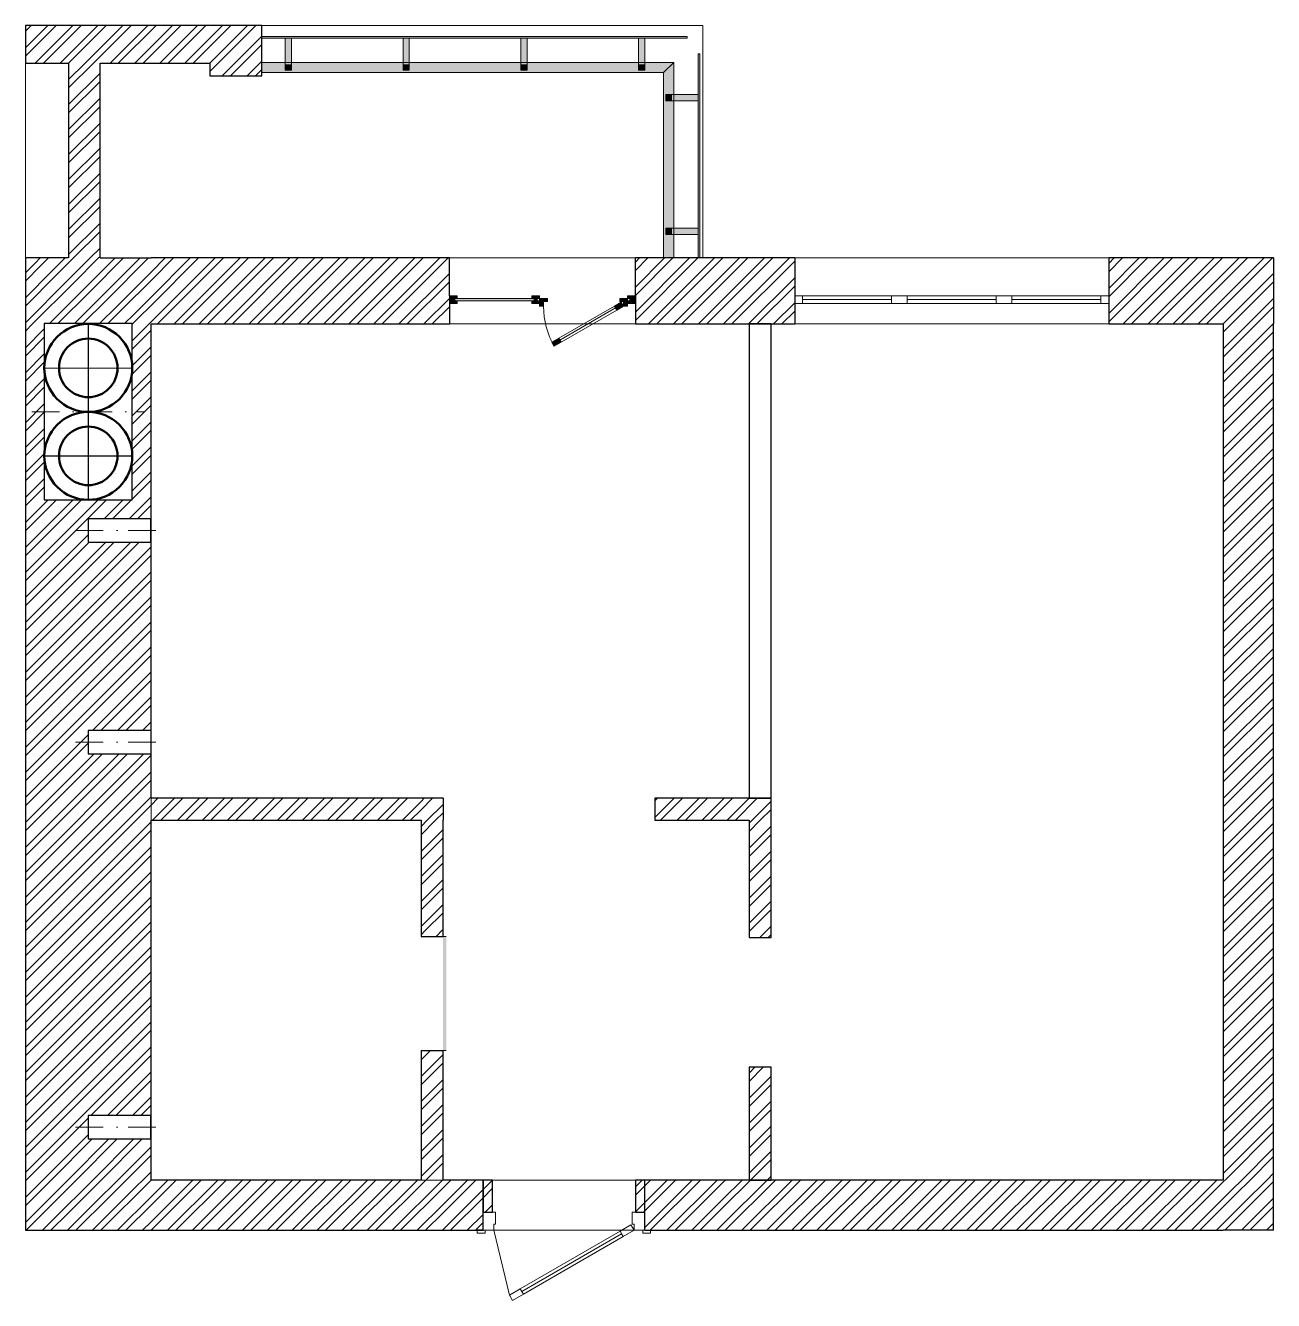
# Model space of a CAD drawing. Header units: millimetres. Extents: x -800 to 7150, y -767 to 7350.
import ezdxf

# ---------------------------------------------------------------- set-up
doc = ezdxf.new("R2010")
doc.units = ezdxf.units.MM
doc.header["$MEASUREMENT"] = 0
doc.linetypes.add('Wipeout_Contour', pattern=[1000, 0, -1000])
doc.linetypes.add('Вісь', pattern=[335.138881, 176.388884, -88.194442, 0, -70.555556])
for name, color, linetype, lineweight, true_color in [('0_Ном._пера__17', 18, 'Continuous', 25, 0x020202), ('0_Ном._пера__18', 18, 'Continuous', 50, 0x020202), ('101 Стіни_Ном._пера__1', 18, 'Continuous', 25, 0x040404), ('104 Перекриття_Ном._пера__89', 254, 'Continuous', 5, 0xe9e9e9), ('106 Огородження_Ном._пера__101', 18, 'Continuous', 13, 0x020202), ('106 Огородження_Ном._пера__102', 252, 'Continuous', 5, 0x898989), ('110 Навісні стіни_Ном._пера__180', 254, 'Continuous', 5, 0xe9e9e9), ('202 Декор_Ном._пера__37', 254, 'Continuous', 13, 0xe3e3e3), ('Двери ARCHICAD_Ном._пера__1', 18, 'Continuous', 25, 0x040404), ('Двери ARCHICAD_Ном._пера__102', 252, 'Continuous', 5, 0x898989), ('Двери ARCHICAD_Ном._пера__180', 254, 'Continuous', 5, 0xe9e9e9), ('Двери ARCHICAD_Ном._пера__37', 254, 'Continuous', 13, 0xe3e3e3), ('Демонтаж_101 Стіни_Ном._пера__1', 18, 'Continuous', 25, 0x040404), ('Демонтаж_Двери ARCHICAD_Ном._пера__102', 252, 'Continuous', 5, 0x898989), ('Окна ARCHICAD_Ном._пера__102', 252, 'Continuous', 5, 0x898989)]:
    doc.layers.add(name, color=color, linetype=linetype, lineweight=lineweight, true_color=true_color)
for name, color, linetype in [('101 Стіни', 7, 'Continuous'), ('104 Перекриття', 7, 'Continuous'), ('106 Огородження', 7, 'Continuous'), ('110 Навісні стіни', 7, 'Continuous'), ('202 Декор', 7, 'Continuous'), ('Двери ARCHICAD', 7, 'Continuous'), ('Демонтаж_101 Стіни', 7, 'Continuous')]:
    doc.layers.add(name, color=color, linetype=linetype)
for name, color, linetype, lineweight in [('101 Стіни_Ном._пера__63', 255, 'Continuous', 5), ('110 Навісні стіни_Ном._пера__121', 253, 'Continuous', 13), ('Двери ARCHICAD_Ном._пера__121', 253, 'Continuous', 13), ('Двери ARCHICAD_Ном._пера__3', 255, 'Continuous', 13)]:
    doc.layers.add(name, color=color, linetype=linetype, lineweight=lineweight)
pattern_1 = [(45, (0, 0), (-79.5495, 79.5495), []), (45, (-26.52, 26.52), (-79.5495, 79.5495), [])]

# ---------------------------------------------------------------- blocks, each defined once
blk = doc.blocks.new('Перекриття_1', base_point=(0, 2430))
at = {"layer": '104 Перекриття_Ном._пера__89', "color": 254, "linetype": 'Continuous', "lineweight": 5, "true_color": 0xe9e9e9, "flags": 128}
blk.add_lwpolyline([(0, 2430), (0, 5450), (6830, 5450), (6830, 2489.9), (6830, 0), (0, 0), (0, 2290)], close=True, dxfattribs=at)
blk = doc.blocks.new('Перекриття_2', base_point=(7150, -320))
at = {"layer": '104 Перекриття_Ном._пера__89', "color": 254, "linetype": 'Continuous', "lineweight": 5, "true_color": 0xe9e9e9, "flags": 128}
blk.add_lwpolyline([(7150, -320), (7150, 5870), (3515, 5870), (3515, 7350), (-800, 7350), (-800, -320)], close=True, dxfattribs=at)
blk = doc.blocks.new('Навісна стіна_1')
at = {"layer": '110 Навісні стіни_Ном._пера__180', "linetype": 'Continuous', "lineweight": 0, "true_color": 0x3a3a3a}
for points in [[(1935, 5612.5), (1950, 5612.5), (1950, 5630), (1900, 5630), (1900, 5580), (1950, 5580), (1950, 5597.5), (1935, 5597.5)], [(1935, 5597.5), (2440, 5597.5), (2440, 5612.5), (1935, 5612.5)], [(2460, 5612.5), (2475, 5612.5), (2475, 5630), (2425, 5630), (2425, 5612.5), (2440, 5612.5), (2440, 5597.5), (2425, 5597.5), (2425, 5580), (2475, 5580), (2475, 5597.5), (2460, 5597.5)], [(3050, 5612.5), (3050, 5597.5), (3035, 5597.5), (3035, 5580), (3085, 5580), (3085, 5630), (3035, 5630), (3035, 5612.5)]]:
    blk.add_hatch(color=250, dxfattribs=at).paths.add_polyline_path(points)
at = {"layer": 'Двери ARCHICAD_Ном._пера__180', "linetype": 'Continuous', "lineweight": 0, "true_color": 0x3a3a3a}
for points in [[(2475, 5563), (2500, 5563), (2500, 5593), (2525, 5593), (2525, 5613), (2475, 5613)], [(3035, 5613), (2985, 5613), (2985, 5593), (3010, 5593), (3010, 5563), (3035, 5563)], [(2995, 5589), (2951.7, 5564), (2966.7, 5538), (3010, 5563)], [(2596.6, 5359), (2553.3, 5334), (2568.3, 5308), (2611.6, 5333)]]:
    blk.add_hatch(color=250, dxfattribs=at).paths.add_polyline_path(points)
at = {"layer": '110 Навісні стіни_Ном._пера__121', "color": 253, "linetype": 'Continuous', "lineweight": 13}
for p, q in [((1950, 5630), (1900, 5630)), ((1900, 5630), (1900, 5580)), ((1935, 5612.5), (1935, 5597.5)), ((1950, 5612.5), (1935, 5612.5)), ((1950, 5630), (1950, 5612.5)), ((2475, 5630), (2425, 5630)), ((2425, 5630), (2425, 5612.5)), ((2440, 5612.5), (2425, 5612.5)), ((2440, 5612.5), (2440, 5597.5)), ((2460, 5612.5), (2460, 5597.5)), ((2475, 5612.5), (2460, 5612.5)), ((2475, 5630), (2475, 5612.5)), ((3035, 5630), (3035, 5612.5)), ((3085, 5630), (3035, 5630)), ((3050, 5612.5), (3035, 5612.5)), ((3050, 5612.5), (3050, 5597.5)), ((3085, 5630), (3085, 5580)), ((1950, 5580), (1900, 5580)), ((1950, 5597.5), (1935, 5597.5)), ((1950, 5597.5), (1950, 5580)), ((2425, 5597.5), (2425, 5580)), ((2440, 5597.5), (2425, 5597.5)), ((2475, 5580), (2425, 5580)), ((2475, 5597.5), (2460, 5597.5)), ((2475, 5597.5), (2475, 5580)), ((3050, 5597.5), (3035, 5597.5)), ((3035, 5597.5), (3035, 5580)), ((3085, 5580), (3035, 5580))]:
    blk.add_line(p, q, dxfattribs=at)
at = {"layer": '110 Навісні стіни_Ном._пера__121', "color": 253, "linetype": 'Continuous', "lineweight": 13, "flags": 128}
blk.add_lwpolyline([(1935, 5597.5), (1935, 5612.5), (2440, 5612.5), (2440, 5597.5)], close=True, dxfattribs=at)
at = {"layer": 'Двери ARCHICAD_Ном._пера__121', "color": 253, "linetype": 'Continuous', "lineweight": 13}
for p, q in [((2951.7, 5564), (2596.6, 5359)), ((2958.2, 5552.7), (2603.1, 5347.7)), ((2966.7, 5538), (2611.6, 5333))]:
    blk.add_line(p, q, dxfattribs=at)
at = {"layer": 'Двери ARCHICAD_Ном._пера__121', "color": 253, "linetype": 'Continuous', "lineweight": 13, "flags": 128}
for points in [[(2475, 5563), (2500, 5563), (2500, 5593), (2525, 5593), (2525, 5613), (2475, 5613)], [(3035, 5613), (2985, 5613), (2985, 5593), (3010, 5593), (3010, 5563), (3035, 5563)], [(2951.7, 5564), (2596.6, 5359), (2611.6, 5333), (2966.7, 5538)], [(2995, 5589), (2951.7, 5564), (2966.7, 5538), (3010, 5563)], [(2596.6, 5359), (2553.3, 5334), (2568.3, 5308), (2611.6, 5333)]]:
    blk.add_lwpolyline(points, close=True, dxfattribs=at)
at = {"layer": 'Двери ARCHICAD_Ном._пера__3', "color": 255, "linetype": 'Continuous', "lineweight": 13}
blk.add_arc((3010, 5563), 510, 180, 210, dxfattribs=at)
blk = doc.blocks.new('Стіна_1', base_point=(-800, -320))
at = {"layer": '101 Стіни', "linetype": 'Continuous', "lineweight": 0, "true_color": 0xffffff}
h = blk.add_hatch(dxfattribs=at)
h.set_pattern_fill('Кирпич_01', style=0, pattern_type=2)
h.set_pattern_definition(pattern_1)
h.paths.add_polyline_path([(0, -320), (1860, -320), (1860, 0), (0, 0)])
at = {"layer": '101 Стіни_Ном._пера__1', "color": 18, "linetype": 'Continuous', "lineweight": 25, "true_color": 0x040404, "flags": 128}
for points in [[(1720, 0), (0, 0)], [(0, -320), (1860, -320)]]:
    blk.add_lwpolyline(points, dxfattribs=at)
blk = doc.blocks.new('Стіна_2', base_point=(7150, -320))
at = {"layer": '101 Стіни', "linetype": 'Continuous', "lineweight": 0, "true_color": 0xffffff}
h = blk.add_hatch(dxfattribs=at)
h.set_pattern_fill('Кирпич_01', style=0, pattern_type=2)
h.set_pattern_definition(pattern_1)
h.paths.add_polyline_path([(6830, 5450), (6830, 0), (7150, 0), (7150, 5450)])
h = blk.add_hatch(dxfattribs=at)
h.set_pattern_fill('Кирпич_01', style=0, pattern_type=2)
h.set_pattern_definition(pattern_1)
h.paths.add_polyline_path([(6830, -320), (7150, -320), (6830, 0)])
h = blk.add_hatch(dxfattribs=at)
h.set_pattern_fill('Кирпич_01', style=0, pattern_type=2)
h.set_pattern_definition(pattern_1)
h.paths.add_polyline_path([(6830, 0), (7150, -320), (7150, 0)])
at = {"layer": '101 Стіни_Ном._пера__1', "color": 18, "linetype": 'Continuous', "lineweight": 25, "true_color": 0x040404, "flags": 128}
for points in [[(6830, 5450), (6830, 0)], [(7150, -320), (7150, 5450)], [(7150, -320), (6830, -320)]]:
    blk.add_lwpolyline(points, dxfattribs=at)
blk = doc.blocks.new('Simple Door Opening')
at = {"layer": 'Демонтаж_Двери ARCHICAD_Ном._пера__102', "color": 252, "linetype": 'Continuous', "lineweight": 5, "true_color": 0x898989}
for p, q in [((-412.5, 0), (-412.5, -140)), ((412.5, 0), (412.5, -140))]:
    blk.add_line(p, q, dxfattribs=at)
blk = doc.blocks.new('Стіна_3', base_point=(3810, 0))
at = {"layer": 'Демонтаж_101 Стіни', "linetype": 'Continuous', "lineweight": 0, "true_color": 0xffffff}
h = blk.add_hatch(dxfattribs=at)
h.set_pattern_fill('Кирпич_01', style=0, pattern_type=2)
h.set_pattern_definition(pattern_1)
h.paths.add_polyline_path([(3810, 1545), (3950, 1545), (3950, 2290), (3810, 2290)])
h = blk.add_hatch(dxfattribs=at)
h.set_pattern_fill('Кирпич_01', style=0, pattern_type=2)
h.set_pattern_definition(pattern_1)
h.paths.add_polyline_path([(3810, 0), (3950, 0), (3950, 720), (3810, 720)])
at = {"layer": 'Демонтаж_101 Стіни_Ном._пера__1', "color": 18, "linetype": 'Continuous', "lineweight": 25, "true_color": 0x040404}
for p, q in [((3810, 1545), (3950, 1545)), ((3810, 720), (3950, 720))]:
    blk.add_line(p, q, dxfattribs=at)
at = {"layer": 'Демонтаж_101 Стіни_Ном._пера__1', "color": 18, "linetype": 'Continuous', "lineweight": 25, "true_color": 0x040404, "flags": 128}
for points in [[(3810, 2290), (3810, 1545)], [(3950, 1545), (3950, 2290)], [(3810, 720), (3810, 0)], [(3950, 0), (3950, 720)], [(3810, 0), (3950, 0)]]:
    blk.add_lwpolyline(points, dxfattribs=at)
at = {"layer": 'Демонтаж_Двери ARCHICAD_Ном._пера__102', "color": 252, "linetype": 'Continuous', "lineweight": 5, "true_color": 0x898989, "xscale": -1, "zscale": 1000, "rotation": 89.99999999999999}
blk.add_blockref('Simple Door Opening', (3810, 1132.5), dxfattribs=at)
blk = doc.blocks.new('Стіна_4', base_point=(-325, 5870))
at = {"layer": '101 Стіни', "linetype": 'Continuous', "lineweight": 0, "true_color": 0xffffff}
h = blk.add_hatch(dxfattribs=at)
h.set_pattern_fill('Кирпич_01', style=0, pattern_type=2)
h.set_pattern_definition(pattern_1)
h.paths.add_polyline_path([(-325, 5870), (-325, 7110), (-525, 7110), (-525, 5870)])
at = {"layer": '101 Стіни_Ном._пера__1', "color": 18, "linetype": 'Continuous', "lineweight": 25, "true_color": 0x040404, "flags": 128}
for points in [[(-525, 7110), (-525, 5870)], [(-325, 5870), (-325, 7110)]]:
    blk.add_lwpolyline(points, dxfattribs=at)
blk = doc.blocks.new('Стіна_5', base_point=(-800, 7110))
at = {"layer": '101 Стіни', "linetype": 'Continuous', "lineweight": 0, "true_color": 0xffffff}
h = blk.add_hatch(dxfattribs=at)
h.set_pattern_fill('Кирпич_01', style=0, pattern_type=2)
h.set_pattern_definition(pattern_1)
h.paths.add_polyline_path([(-800, 7110), (375, 7110), (375, 7350), (-800, 7350)])
at = {"layer": '101 Стіни_Ном._пера__1', "color": 18, "linetype": 'Continuous', "lineweight": 25, "true_color": 0x040404, "flags": 128}
for points in [[(375, 7350), (-800, 7350)], [(-800, 7350), (-800, 7110)], [(-800, 7110), (-525, 7110)], [(-325, 7110), (375, 7110)]]:
    blk.add_lwpolyline(points, dxfattribs=at)
blk = doc.blocks.new('Стіна_6', base_point=(375, 7350))
at = {"layer": '101 Стіни', "linetype": 'Continuous', "lineweight": 0, "true_color": 0xffffff}
h = blk.add_hatch(dxfattribs=at)
h.set_pattern_fill('Кирпич_01', style=0, pattern_type=2)
h.set_pattern_definition(pattern_1)
h.paths.add_polyline_path([(375, 7350), (375, 7030), (705, 7030), (705, 7350)])
at = {"layer": '101 Стіни_Ном._пера__1', "color": 18, "linetype": 'Continuous', "lineweight": 25, "true_color": 0x040404, "flags": 128}
for points in [[(705, 7350), (375, 7350)], [(705, 7030), (705, 7350)], [(375, 7110), (375, 7030)], [(375, 7030), (705, 7030)]]:
    blk.add_lwpolyline(points, dxfattribs=at)
blk = doc.blocks.new('Стіна_7', base_point=(3950, 2430))
at = {"color": 254, "linetype": 'Wipeout_Contour', "lineweight": 0, "ltscale": 22536.893607}
blk.add_wipeout([(3950, 2430), (3950, 5450), (3810, 5450), (3810, 2430)], dxfattribs=at).dxf.layer = 'Демонтаж_101 Стіни'
at = {"layer": 'Демонтаж_101 Стіни_Ном._пера__1', "color": 18, "linetype": 'Continuous', "lineweight": 25, "true_color": 0x040404, "flags": 128}
for points in [[(3950, 5450), (3810, 5450)], [(3810, 5450), (3810, 2430)], [(3950, 2430), (3950, 5450)], [(3810, 2430), (3950, 2430)]]:
    blk.add_lwpolyline(points, dxfattribs=at)
blk = doc.blocks.new('Стіна_8', base_point=(1720, 825))
at = {"layer": '101 Стіни', "linetype": 'Continuous', "lineweight": 0, "true_color": 0xffffff}
h = blk.add_hatch(dxfattribs=at)
h.set_pattern_fill('Кирпич_01', style=0, pattern_type=2)
h.set_pattern_definition(pattern_1)
h.paths.add_polyline_path([(1720, 825), (1720, 0), (1860, 0), (1860, 825)])
at = {"layer": '101 Стіни_Ном._пера__1', "color": 18, "linetype": 'Continuous', "lineweight": 25, "true_color": 0x040404, "flags": 128}
for points in [[(1720, 825), (1720, 0)], [(1860, 0), (1860, 825)]]:
    blk.add_lwpolyline(points, dxfattribs=at)
blk = doc.blocks.new('Стіна_9', base_point=(1720, 1590))
at = {"layer": '101 Стіни', "linetype": 'Continuous', "lineweight": 0, "true_color": 0xffffff}
h = blk.add_hatch(dxfattribs=at)
h.set_pattern_fill('Кирпич_01', style=0, pattern_type=2)
h.set_pattern_definition(pattern_1)
h.paths.add_polyline_path([(1720, 1590), (1720, 1550), (1860, 1550), (1860, 1590)])
at = {"layer": '101 Стіни_Ном._пера__1', "color": 18, "linetype": 'Continuous', "lineweight": 25, "true_color": 0x040404, "flags": 128}
for points in [[(1720, 1590), (1720, 1550)], [(1860, 1550), (1860, 1590)]]:
    blk.add_lwpolyline(points, dxfattribs=at)
blk = doc.blocks.new('Стіна_10', base_point=(2175, 0))
at = {"layer": '101 Стіни', "linetype": 'Continuous', "lineweight": 0, "true_color": 0xffffff}
h = blk.add_hatch(dxfattribs=at)
h.set_pattern_fill('Кирпич_01', style=0, pattern_type=2)
h.set_pattern_definition(pattern_1)
h.paths.add_polyline_path([(2115, 0), (2115, -205), (2175, -205), (2175, 0)])
at = {"layer": '101 Стіни_Ном._пера__1', "color": 18, "linetype": 'Continuous', "lineweight": 25, "true_color": 0x040404, "flags": 128}
for points in [[(2115, 0), (2115, -205)], [(2175, 0), (2115, 0)], [(2175, -205), (2175, 0)], [(2115, -205), (2175, -205)]]:
    blk.add_lwpolyline(points, dxfattribs=at)
blk = doc.blocks.new('Simple Door Opening[1]')
at = {"layer": 'Двери ARCHICAD_Ном._пера__37', "color": 254, "linetype": 'Continuous', "lineweight": 13, "true_color": 0xe3e3e3}
for p, q in [((1860, 1550), (1880, 1550)), ((1860, 825), (1880, 825))]:
    blk.add_line(p, q, dxfattribs=at)
blk = doc.blocks.new('Стіна_11', base_point=(1860, 1550))
at = {"layer": '202 Декор', "linetype": 'Continuous', "lineweight": 0, "true_color": 0x191919}
blk.add_hatch(color=250, dxfattribs=at).paths.add_polyline_path([(1860, 1550), (1860, 825), (1880, 825), (1880, 1550)])
at = {"layer": '202 Декор_Ном._пера__37', "color": 254, "linetype": 'Continuous', "lineweight": 13, "true_color": 0xe3e3e3}
for p, q in [((1860, 1550), (1880, 1550)), ((1860, 825), (1880, 825))]:
    blk.add_line(p, q, dxfattribs=at)
at = {"layer": 'Двери ARCHICAD', "color": 254, "linetype": 'Continuous', "lineweight": 13, "true_color": 0xe3e3e3}
blk.add_blockref('Simple Door Opening[1]', (0, 0), dxfattribs=at)
blk = doc.blocks.new('Форма_1')
at = {"layer": '106 Огородження_Ном._пера__102', "linetype": 'Continuous', "lineweight": 0, "true_color": 0x222222}
for points in [[(855, 7270), (855, 7100), (895, 7100), (895, 7270)], [(855, 7100), (855, 7065), (895, 7065), (895, 7100)]]:
    blk.add_hatch(color=250, dxfattribs=at).paths.add_polyline_path(points)
at = {"layer": '106 Огородження_Ном._пера__101', "color": 18, "linetype": 'Continuous', "lineweight": 13, "true_color": 0x020202, "flags": 128}
for points in [[(855, 7100), (855, 7270)], [(895, 7270), (855, 7270)], [(895, 7100), (895, 7270)], [(855, 7065), (855, 7100)], [(895, 7100), (855, 7100)], [(895, 7065), (855, 7065)], [(895, 7065), (895, 7100)]]:
    blk.add_lwpolyline(points, dxfattribs=at)
blk = doc.blocks.new('Форма_2')
at = {"layer": '106 Огородження_Ном._пера__102', "linetype": 'Continuous', "lineweight": 0, "true_color": 0x222222}
blk.add_hatch(color=250, dxfattribs=at).paths.add_polyline_path([(705, 7280), (705, 7270), (3414.7, 7270), (3414.7, 7280)])
at = {"layer": '106 Огородження_Ном._пера__101', "color": 18, "linetype": 'Continuous', "lineweight": 13, "true_color": 0x020202, "flags": 128}
for points in [[(705, 7270), (705, 7280)], [(3414.7, 7280), (705, 7280)], [(3414.7, 7270), (705, 7270)], [(3414.7, 7280), (3414.7, 7270)]]:
    blk.add_lwpolyline(points, dxfattribs=at)
blk = doc.blocks.new('Форма_3')
at = {"layer": '106 Огородження_Ном._пера__102', "linetype": 'Continuous', "lineweight": 0, "true_color": 0x222222}
blk.add_hatch(color=250, dxfattribs=at).paths.add_polyline_path([(705, 7115), (705, 7050), (3265, 7050), (3330, 7115)])
at = {"layer": '106 Огородження_Ном._пера__101', "color": 18, "linetype": 'Continuous', "lineweight": 13, "true_color": 0x020202, "flags": 128}
for points in [[(705, 7115), (705, 7050)], [(705, 7115), (3330, 7115)], [(3330, 7115), (3265, 7050)], [(705, 7050), (3265, 7050)]]:
    blk.add_lwpolyline(points, dxfattribs=at)
blk = doc.blocks.new('Форма_4')
at = {"layer": '106 Огородження_Ном._пера__102', "linetype": 'Continuous', "lineweight": 0, "true_color": 0x222222}
for points in [[(3315, 6060), (3280, 6060), (3280, 6020), (3315, 6020)], [(3485, 6060), (3315, 6060), (3315, 6020), (3485, 6020)]]:
    blk.add_hatch(color=250, dxfattribs=at).paths.add_polyline_path(points)
at = {"layer": '106 Огородження_Ном._пера__101', "color": 18, "linetype": 'Continuous', "lineweight": 13, "true_color": 0x020202, "flags": 128}
for points in [[(3280, 6060), (3315, 6060)], [(3280, 6020), (3280, 6060)], [(3280, 6020), (3315, 6020)], [(3315, 6060), (3485, 6060)], [(3315, 6020), (3315, 6060)], [(3315, 6020), (3485, 6020)], [(3485, 6020), (3485, 6060)]]:
    blk.add_lwpolyline(points, dxfattribs=at)
blk = doc.blocks.new('Форма_5')
at = {"layer": '106 Огородження_Ном._пера__102', "linetype": 'Continuous', "lineweight": 0, "true_color": 0x222222}
blk.add_hatch(color=250, dxfattribs=at).paths.add_polyline_path([(3330, 7115), (3265, 7050), (3265, 5870), (3330, 5870)])
at = {"layer": '106 Огородження_Ном._пера__101', "color": 18, "linetype": 'Continuous', "lineweight": 13, "true_color": 0x020202, "flags": 128}
for points in [[(3265, 7050), (3330, 7115)], [(3330, 7115), (3330, 5870)], [(3265, 7050), (3265, 5870)], [(3330, 5870), (3265, 5870)]]:
    blk.add_lwpolyline(points, dxfattribs=at)
blk = doc.blocks.new('Форма_6')
at = {"layer": '106 Огородження_Ном._пера__102', "linetype": 'Continuous', "lineweight": 0, "true_color": 0x222222}
for points in [[(1605, 7270), (1605, 7100), (1645, 7100), (1645, 7270)], [(1605, 7100), (1605, 7065), (1645, 7065), (1645, 7100)]]:
    blk.add_hatch(color=250, dxfattribs=at).paths.add_polyline_path(points)
at = {"layer": '106 Огородження_Ном._пера__101', "color": 18, "linetype": 'Continuous', "lineweight": 13, "true_color": 0x020202, "flags": 128}
for points in [[(1605, 7100), (1605, 7270)], [(1645, 7270), (1605, 7270)], [(1645, 7100), (1645, 7270)], [(1605, 7065), (1605, 7100)], [(1645, 7100), (1605, 7100)], [(1645, 7065), (1605, 7065)], [(1645, 7065), (1645, 7100)]]:
    blk.add_lwpolyline(points, dxfattribs=at)
blk = doc.blocks.new('Форма_7')
at = {"layer": '106 Огородження_Ном._пера__102', "linetype": 'Continuous', "lineweight": 0, "true_color": 0x222222}
for points in [[(2355, 7270), (2355, 7100), (2395, 7100), (2395, 7270)], [(2355, 7100), (2355, 7065), (2395, 7065), (2395, 7100)]]:
    blk.add_hatch(color=250, dxfattribs=at).paths.add_polyline_path(points)
at = {"layer": '106 Огородження_Ном._пера__101', "color": 18, "linetype": 'Continuous', "lineweight": 13, "true_color": 0x020202, "flags": 128}
for points in [[(2355, 7100), (2355, 7270)], [(2395, 7270), (2355, 7270)], [(2395, 7100), (2395, 7270)], [(2355, 7065), (2355, 7100)], [(2395, 7100), (2355, 7100)], [(2395, 7065), (2355, 7065)], [(2395, 7065), (2395, 7100)]]:
    blk.add_lwpolyline(points, dxfattribs=at)
blk = doc.blocks.new('Форма_8')
at = {"layer": '106 Огородження_Ном._пера__102', "linetype": 'Continuous', "lineweight": 0, "true_color": 0x222222}
for points in [[(3105, 7270), (3105, 7100), (3145, 7100), (3145, 7270)], [(3105, 7100), (3105, 7065), (3145, 7065), (3145, 7100)]]:
    blk.add_hatch(color=250, dxfattribs=at).paths.add_polyline_path(points)
at = {"layer": '106 Огородження_Ном._пера__101', "color": 18, "linetype": 'Continuous', "lineweight": 13, "true_color": 0x020202, "flags": 128}
for points in [[(3105, 7100), (3105, 7270)], [(3145, 7270), (3105, 7270)], [(3145, 7100), (3145, 7270)], [(3105, 7065), (3105, 7100)], [(3145, 7100), (3105, 7100)], [(3145, 7065), (3105, 7065)], [(3145, 7065), (3145, 7100)]]:
    blk.add_lwpolyline(points, dxfattribs=at)
blk = doc.blocks.new('Форма_9')
at = {"layer": '106 Огородження_Ном._пера__102', "linetype": 'Continuous', "lineweight": 0, "true_color": 0x222222}
for points in [[(3315, 6910), (3280, 6910), (3280, 6870), (3315, 6870)], [(3485, 6910), (3315, 6910), (3315, 6870), (3485, 6870)]]:
    blk.add_hatch(color=250, dxfattribs=at).paths.add_polyline_path(points)
at = {"layer": '106 Огородження_Ном._пера__101', "color": 18, "linetype": 'Continuous', "lineweight": 13, "true_color": 0x020202, "flags": 128}
for points in [[(3280, 6910), (3315, 6910)], [(3280, 6870), (3280, 6910)], [(3315, 6910), (3485, 6910)], [(3315, 6870), (3315, 6910)], [(3485, 6870), (3485, 6910)], [(3280, 6870), (3315, 6870)], [(3315, 6870), (3485, 6870)]]:
    blk.add_lwpolyline(points, dxfattribs=at)
blk = doc.blocks.new('Форма_10')
at = {"layer": '106 Огородження_Ном._пера__102', "linetype": 'Continuous', "lineweight": 0, "true_color": 0x222222}
blk.add_hatch(color=250, dxfattribs=at).paths.add_polyline_path([(3485, 7170), (3485, 5870), (3495, 5870), (3495, 7170)])
at = {"layer": '106 Огородження_Ном._пера__101', "color": 18, "linetype": 'Continuous', "lineweight": 13, "true_color": 0x020202, "flags": 128}
for points in [[(3485, 5870), (3485, 7170)], [(3485, 7170), (3495, 7170)], [(3495, 5870), (3495, 7170)], [(3485, 5870), (3495, 5870)]]:
    blk.add_lwpolyline(points, dxfattribs=at)
blk = doc.blocks.new('Simple Window Opening')
at = {"layer": 'Окна ARCHICAD_Ном._пера__102', "color": 252, "linetype": 'Continuous', "lineweight": 5, "true_color": 0x898989}
for p, q in [((-592.5, 0), (-592.5, 180)), ((-592.5, 180), (592.5, 180)), ((592.5, 0), (592.5, 180)), ((-592.5, 0), (-592.5, -240)), ((592.5, 0), (592.5, -240)), ((-592.5, -240), (592.5, -240))]:
    blk.add_line(p, q, dxfattribs=at)
blk = doc.blocks.new('Triple Window 25')
at = {"layer": 'Окна ARCHICAD_Ном._пера__102', "color": 252, "linetype": 'Continuous', "lineweight": 5, "true_color": 0x898989}
for p, q in [((-1000, 130), (1000, 130)), ((-1000, 0), (-1000, 130)), ((1000, 0), (1000, 130)), ((-1000, 0), (-950, 0)), ((-1000, -50), (-1000, 0)), ((-1000, -50), (-1000, 0)), ((-950, 0), (-950, -50)), ((-950, 0), (-383.3, 0)), ((-383.3, -50), (-383.3, 0)), ((-383.3, 0), (-333.3, 0)), ((-333.3, 0), (-283.3, 0)), ((-283.3, 0), (-283.3, -50)), ((-283.3, 0), (283.3, 0)), ((283.3, -50), (283.3, 0)), ((283.3, 0), (333.3, 0)), ((333.3, 0), (383.3, 0)), ((383.3, 0), (383.3, -50)), ((383.3, 0), (950, 0)), ((950, -50), (950, 0)), ((950, 0), (1000, 0)), ((1000, -50), (1000, 0)), ((1000, -50), (1000, 0)), ((-950, -50), (-1000, -50)), ((-1000, -290), (-1000, -50)), ((-950, -25), (-383.3, -25)), ((-383.3, -50), (-950, -50)), ((-333.3, -50), (-383.3, -50)), ((-283.3, -50), (-333.3, -50)), ((-283.3, -25), (283.3, -25)), ((283.3, -50), (-283.3, -50)), ((333.3, -50), (283.3, -50)), ((383.3, -50), (333.3, -50)), ((383.3, -25), (950, -25)), ((950, -50), (383.3, -50)), ((1000, -50), (950, -50)), ((1000, -290), (1000, -50)), ((-1000, -290), (1000, -290))]:
    blk.add_line(p, q, dxfattribs=at)
blk = doc.blocks.new('Стіна_12', base_point=(7150, 5870))
at = {"layer": '101 Стіни', "linetype": 'Continuous', "lineweight": 0, "true_color": 0xffffff}
h = blk.add_hatch(dxfattribs=at)
h.set_pattern_fill('Кирпич_01', style=0, pattern_type=2)
h.set_pattern_definition(pattern_1)
h.paths.add_polyline_path([(0, 5870), (0, 5450), (1900, 5450), (1900, 5630), (1900, 5870)])
h = blk.add_hatch(dxfattribs=at)
h.set_pattern_fill('Кирпич_01', style=0, pattern_type=2)
h.set_pattern_definition(pattern_1)
h.paths.add_polyline_path([(3085, 5450), (4100, 5450), (4100, 5870), (3085, 5870), (3085, 5630)])
h = blk.add_hatch(dxfattribs=at)
h.set_pattern_fill('Кирпич_01', style=0, pattern_type=2)
h.set_pattern_definition(pattern_1)
h.paths.add_polyline_path([(6100, 5870), (6100, 5450), (6830, 5450), (6830, 5870)])
h = blk.add_hatch(dxfattribs=at)
h.set_pattern_fill('Кирпич_01', style=0, pattern_type=2)
h.set_pattern_definition(pattern_1)
h.paths.add_polyline_path([(6830, 5450), (7150, 5450), (7150, 5870)])
h = blk.add_hatch(dxfattribs=at)
h.set_pattern_fill('Кирпич_01', style=0, pattern_type=2)
h.set_pattern_definition(pattern_1)
h.paths.add_polyline_path([(6830, 5450), (7150, 5870), (6830, 5870)])
at = {"layer": '101 Стіни_Ном._пера__1', "color": 18, "linetype": 'Continuous', "lineweight": 25, "true_color": 0x040404}
for p, q in [((1900, 5630), (1900, 5870)), ((3085, 5630), (3085, 5870)), ((4100, 5870), (4100, 5630)), ((6100, 5870), (6100, 5630)), ((1900, 5630), (1900, 5450)), ((3085, 5630), (3085, 5450)), ((4100, 5630), (4100, 5580)), ((6100, 5630), (6100, 5580)), ((4100, 5580), (4100, 5450)), ((6100, 5580), (6100, 5450))]:
    blk.add_line(p, q, dxfattribs=at)
at = {"layer": '101 Стіни_Ном._пера__1', "color": 18, "linetype": 'Continuous', "lineweight": 25, "true_color": 0x040404, "flags": 128}
for points in [[(-525, 5870), (-800, 5870)], [(1900, 5870), (0, 5870)], [(4100, 5870), (3085, 5870)], [(7150, 5870), (6100, 5870)], [(7150, 5870), (7150, 5450)], [(0, 5450), (1900, 5450)], [(3085, 5450), (4100, 5450)], [(6100, 5450), (6830, 5450)]]:
    blk.add_lwpolyline(points, dxfattribs=at)
at = {"layer": 'Окна ARCHICAD_Ном._пера__102', "color": 252, "linetype": 'Continuous', "lineweight": 5, "true_color": 0x898989, "zscale": 1000, "rotation": 180}
for name, p in [('Simple Window Opening', (2492.5, 5630)), ('Triple Window 25', (5100, 5580))]:
    blk.add_blockref(name, p, dxfattribs=at)
blk = doc.blocks.new('Отвір_1')
at = {"color": 254, "linetype": 'Wipeout_Contour', "lineweight": 0, "ltscale": 30606.987544}
blk.add_wipeout([(-680, 5452.1), (-680, 5450), (-680, 4330), (-120, 4330), (-120, 5450), (-120, 5452.1)], dxfattribs=at).dxf.layer = '101 Стіни'
at = {"layer": '101 Стіни_Ном._пера__1', "color": 18, "linetype": 'Continuous', "lineweight": 25, "true_color": 0x040404, "flags": 128}
for points in [[(-680, 5452.1), (-680, 5450), (-680, 4330)], [(-120, 5452.1), (-680, 5452.1)], [(-120, 4330), (-120, 5450), (-120, 5452.1)], [(-680, 4330), (-120, 4330)]]:
    blk.add_lwpolyline(points, dxfattribs=at)
at = {"layer": '101 Стіни_Ном._пера__63', "color": 255, "linetype": 'Вісь', "lineweight": 5}
blk.add_line((-760, 4891), (-40, 4891), dxfattribs=at)
blk = doc.blocks.new('Отвір_2')
at = {"color": 254, "linetype": 'Wipeout_Contour', "lineweight": 0, "ltscale": 16578.863792}
blk.add_wipeout([(-401.3, 4210), (-401.3, 4060), (-1.6, 4060), (-1.6, 4210)], dxfattribs=at).dxf.layer = '101 Стіни'
at = {"layer": '101 Стіни_Ном._пера__1', "color": 18, "linetype": 'Continuous', "lineweight": 25, "true_color": 0x040404, "flags": 128}
for points in [[(-401.3, 4210), (-401.3, 4060)], [(-1.6, 4210), (-401.3, 4210)], [(-1.6, 4060), (-1.6, 4210)], [(-401.3, 4060), (-1.6, 4060)]]:
    blk.add_lwpolyline(points, dxfattribs=at)
at = {"layer": '101 Стіни_Ном._пера__63', "color": 255, "linetype": 'Вісь', "lineweight": 5}
blk.add_line((-481.3, 4135), (78.4, 4135), dxfattribs=at)
blk = doc.blocks.new('Отвір_3')
at = {"color": 254, "linetype": 'Wipeout_Contour', "lineweight": 0, "ltscale": 11207.86607}
blk.add_wipeout([(0, 2862.6), (-401.3, 2862.6), (-401.3, 2712.6), (0, 2712.6)], dxfattribs=at).dxf.layer = '101 Стіни'
at = {"layer": '101 Стіни_Ном._пера__1', "color": 18, "linetype": 'Continuous', "lineweight": 25, "true_color": 0x040404, "flags": 128}
for points in [[(0, 2862.6), (-401.3, 2862.6)], [(-401.3, 2862.6), (-401.3, 2712.6)], [(0, 2712.6), (0, 2862.6)], [(-401.3, 2712.6), (0, 2712.6)]]:
    blk.add_lwpolyline(points, dxfattribs=at)
at = {"layer": '101 Стіни_Ном._пера__63', "color": 255, "linetype": 'Вісь', "lineweight": 5}
blk.add_line((-481.3, 2787.6), (80, 2787.6), dxfattribs=at)
blk = doc.blocks.new('Отвір_4')
at = {"color": 254, "linetype": 'Wipeout_Contour', "lineweight": 0, "ltscale": 1727.737172}
blk.add_wipeout([(-401.3, 411.7), (-401.3, 261.7), (-1.6, 261.7), (-1.6, 411.7)], dxfattribs=at).dxf.layer = '101 Стіни'
at = {"layer": '101 Стіни_Ном._пера__1', "color": 18, "linetype": 'Continuous', "lineweight": 25, "true_color": 0x040404, "flags": 128}
for points in [[(-401.3, 411.7), (-401.3, 261.7)], [(-1.6, 411.7), (-401.3, 411.7)], [(-1.6, 261.7), (-1.6, 411.7)], [(-401.3, 261.7), (-1.6, 261.7)]]:
    blk.add_lwpolyline(points, dxfattribs=at)
at = {"layer": '101 Стіни_Ном._пера__63', "color": 255, "linetype": 'Вісь', "lineweight": 5}
blk.add_line((-481.3, 336.7), (78.4, 336.7), dxfattribs=at)
blk = doc.blocks.new('Стіна_13', base_point=(-800, 2290))
at = {"layer": '101 Стіни', "linetype": 'Continuous', "lineweight": 0, "true_color": 0xffffff}
h = blk.add_hatch(dxfattribs=at)
h.set_pattern_fill('Кирпич_01', style=0, pattern_type=2)
h.set_pattern_definition(pattern_1)
h.paths.add_polyline_path([(1720, 2430), (0, 2430), (0, 2290), (1720, 2290)])
h = blk.add_hatch(dxfattribs=at)
h.set_pattern_fill('Кирпич_01', style=0, pattern_type=2)
h.set_pattern_definition(pattern_1)
h.paths.add_polyline_path([(1720, 2290), (1860, 2290), (1860, 2430)])
h = blk.add_hatch(dxfattribs=at)
h.set_pattern_fill('Кирпич_01', style=0, pattern_type=2)
h.set_pattern_definition(pattern_1)
h.paths.add_polyline_path([(1720, 2430), (1720, 2290), (1860, 2430)])
at = {"layer": '101 Стіни_Ном._пера__1', "color": 18, "linetype": 'Continuous', "lineweight": 25, "true_color": 0x040404, "flags": 128}
for points in [[(1860, 2430), (0, 2430)], [(1860, 2430), (1860, 2290)], [(0, 2290), (1720, 2290)]]:
    blk.add_lwpolyline(points, dxfattribs=at)
blk = doc.blocks.new('Стіна_14', base_point=(3950, 2290))
at = {"layer": '101 Стіни', "linetype": 'Continuous', "lineweight": 0, "true_color": 0xffffff}
h = blk.add_hatch(dxfattribs=at)
h.set_pattern_fill('Кирпич_01', style=0, pattern_type=2)
h.set_pattern_definition(pattern_1)
h.paths.add_polyline_path([(3950, 2430), (3210, 2430), (3210, 2290), (3950, 2290)])
at = {"layer": '101 Стіни_Ном._пера__1', "color": 18, "linetype": 'Continuous', "lineweight": 25, "true_color": 0x040404, "flags": 128}
for points in [[(3950, 2430), (3210, 2430)], [(3210, 2430), (3210, 2290)], [(3950, 2290), (3950, 2430)], [(3210, 2290), (3810, 2290)]]:
    blk.add_lwpolyline(points, dxfattribs=at)
blk = doc.blocks.new('Door 25')
at = {"layer": 'Двери ARCHICAD_Ном._пера__102', "color": 252, "linetype": 'Continuous', "lineweight": 5, "true_color": 0x898989}
for p, q in [((-447, 0), (-347.2, 412.4)), ((-347.2, 412.4), (-327.2, 447)), ((-277.9, 372.4), (-347.2, 412.4)), ((-327.2, 447), (-257.9, 407)), ((-257.9, 407), (-277.9, 372.4)), ((-267.9, 389.7), (367.7, 22.7)), ((-552, 0), (-552, 19)), ((-552, 19), (-502, 19)), ((-502, 0), (-552, 0)), ((-515, 0), (-552, 0)), ((-515, 0), (-552, 0)), ((-447, 0), (-515, 0)), ((-515, 0), (-515, -115)), ((-515, 0), (-515, -115)), ((-515, 0), (-515, -115)), ((-502, 19), (-502, 0)), ((-447, -40), (-447, 0)), ((357.7, 5.4), (377.7, 40)), ((427, -34.6), (357.7, 5.4)), ((377.7, 40), (447, 0)), ((447, 0), (427, -34.6)), ((515, 0), (447, 0)), ((447, 0), (447, -40)), ((502, 19), (552, 19)), ((502, 0), (502, 19)), ((552, 0), (502, 0)), ((515, -115), (515, 0)), ((515, 0), (515, -115)), ((515, 0), (515, -115)), ((515, 0), (552, 0)), ((515, 0), (552, 0)), ((552, 19), (552, 0)), ((-435, -40), (-447, -40)), ((-435, -115), (-435, -40)), ((447, -40), (435, -40)), ((435, -40), (435, -115)), ((-515, -115), (-435, -115)), ((-515, -115), (-515, -320)), ((435, -115), (515, -115)), ((515, -115), (515, -320))]:
    blk.add_line(p, q, dxfattribs=at)
at = {"layer": 'Двери ARCHICAD_Ном._пера__102', "color": 252, "linetype": 'Continuous', "lineweight": 5, "true_color": 0x898989, "flags": 128}
for points in [[(-257.9, 407), (377.7, 40), (367.7, 22.7), (-267.9, 389.7)], [(-267.9, 389.7), (367.7, 22.7), (357.7, 5.4), (-277.9, 372.4)]]:
    blk.add_lwpolyline(points, close=True, dxfattribs=at)
blk = doc.blocks.new('Стіна_15', base_point=(1860, -320))
at = {"layer": '101 Стіни', "linetype": 'Continuous', "lineweight": 0, "true_color": 0xffffff}
h = blk.add_hatch(dxfattribs=at)
h.set_pattern_fill('Кирпич_01', style=0, pattern_type=2)
h.set_pattern_definition(pattern_1)
h.paths.add_polyline_path([(1860, -320), (2115, -320), (2115, 0), (1860, 0)])
h = blk.add_hatch(dxfattribs=at)
h.set_pattern_fill('Кирпич_01', style=0, pattern_type=2)
h.set_pattern_definition(pattern_1)
h.paths.add_polyline_path([(3145, -320), (3645, -320), (3645, 0), (3145, 0)])
at = {"layer": '101 Стіни_Ном._пера__1', "color": 18, "linetype": 'Continuous', "lineweight": 25, "true_color": 0x040404}
for p, q in [((2115, -205), (2115, 0)), ((3145, -205), (3145, 0)), ((2115, -320), (2115, -205)), ((3145, -320), (3145, -205)), ((2115, -320), (2078, -320)), ((3145, -320), (3182, -320))]:
    blk.add_line(p, q, dxfattribs=at)
at = {"layer": '101 Стіни_Ном._пера__1', "color": 18, "linetype": 'Continuous', "lineweight": 25, "true_color": 0x040404, "flags": 128}
for points in [[(2115, 0), (1860, 0)], [(3645, 0), (3145, 0)], [(1860, -320), (2115, -320)], [(3145, -320), (3645, -320)]]:
    blk.add_lwpolyline(points, dxfattribs=at)
at = {"layer": 'Двери ARCHICAD_Ном._пера__102', "color": 252, "linetype": 'Continuous', "lineweight": 5, "true_color": 0x898989, "xscale": -1, "zscale": 1000, "rotation": 180}
blk.add_blockref('Door 25', (2630, -320), dxfattribs=at)
blk = doc.blocks.new('Стіна_16', base_point=(3145, 0))
at = {"layer": '101 Стіни', "linetype": 'Continuous', "lineweight": 0, "true_color": 0xffffff}
h = blk.add_hatch(dxfattribs=at)
h.set_pattern_fill('Кирпич_01', style=0, pattern_type=2)
h.set_pattern_definition(pattern_1)
h.paths.add_polyline_path([(3085, 0), (3085, -205), (3145, -205), (3145, 0)])
at = {"layer": '101 Стіни_Ном._пера__1', "color": 18, "linetype": 'Continuous', "lineweight": 25, "true_color": 0x040404, "flags": 128}
for points in [[(3085, 0), (3085, -205)], [(3145, 0), (3085, 0)], [(3145, -205), (3145, 0)], [(3085, -205), (3145, -205)]]:
    blk.add_lwpolyline(points, dxfattribs=at)
blk = doc.blocks.new('Стіна_17', base_point=(-800, 5870))
at = {"layer": '101 Стіни', "linetype": 'Continuous', "lineweight": 0, "true_color": 0xffffff}
h = blk.add_hatch(dxfattribs=at)
h.set_pattern_fill('Кирпич_01', style=0, pattern_type=2)
h.set_pattern_definition(pattern_1)
h.paths.add_polyline_path([(0, 5870), (-800, 5870), (0, 5450)])
h = blk.add_hatch(dxfattribs=at)
h.set_pattern_fill('Кирпич_01', style=0, pattern_type=2)
h.set_pattern_definition(pattern_1)
h.paths.add_polyline_path([(-800, 5870), (-800, 5450), (-680, 5450), (-680, 5452.1), (-120, 5452.1), (-120, 5450), (0, 5450)])
h = blk.add_hatch(dxfattribs=at)
h.set_pattern_fill('Кирпич_01', style=0, pattern_type=2)
h.set_pattern_definition(pattern_1)
h.paths.add_polyline_path([(-800, 5450), (-800, 0), (0, 0), (0, 2712.6), (-401.3, 2712.6), (-401.3, 2862.6), (0, 2862.6), (0, 5450), (-120, 5450), (-120, 4330), (-680, 4330), (-680, 5450)])
h.paths.add_polyline_path([(-401.3, 4210), (-1.6, 4210), (-1.6, 4060), (-401.3, 4060)], flags=0)
h.paths.add_polyline_path([(-401.3, 261.7), (-401.3, 411.7), (-1.6, 411.7), (-1.6, 261.7)], flags=0)
h = blk.add_hatch(dxfattribs=at)
h.set_pattern_fill('Кирпич_01', style=0, pattern_type=2)
h.set_pattern_definition(pattern_1)
h.paths.add_polyline_path([(0, 0), (-800, -320), (0, -320)])
h = blk.add_hatch(dxfattribs=at)
h.set_pattern_fill('Кирпич_01', style=0, pattern_type=2)
h.set_pattern_definition(pattern_1)
h.paths.add_polyline_path([(-800, 0), (-800, -320), (0, 0)])
at = {"layer": '101 Стіни_Ном._пера__1', "color": 18, "linetype": 'Continuous', "lineweight": 25, "true_color": 0x040404, "flags": 128}
for points in [[(-800, 5870), (-800, -320)], [(-325, 5870), (0, 5870)], [(0, 2862.6), (0, 5450)], [(0, 2430), (0, 2712.6)], [(0, 0), (0, 2290)], [(-800, -320), (0, -320)]]:
    blk.add_lwpolyline(points, dxfattribs=at)
blk = doc.blocks.new('Стіна_18', base_point=(1720, 2290))
at = {"layer": '101 Стіни', "linetype": 'Continuous', "lineweight": 0, "true_color": 0xffffff}
h = blk.add_hatch(dxfattribs=at)
h.set_pattern_fill('Кирпич_01', style=0, pattern_type=2)
h.set_pattern_definition(pattern_1)
h.paths.add_polyline_path([(1720, 2290), (1720, 1590), (1860, 1590), (1860, 2290)])
at = {"layer": '101 Стіни_Ном._пера__1', "color": 18, "linetype": 'Continuous', "lineweight": 25, "true_color": 0x040404, "flags": 128}
for points in [[(1720, 2290), (1720, 1590)], [(1860, 1590), (1860, 2290)]]:
    blk.add_lwpolyline(points, dxfattribs=at)
blk = doc.blocks.new('Стіна_19', base_point=(3645, -320))
at = {"layer": '101 Стіни', "linetype": 'Continuous', "lineweight": 0, "true_color": 0xffffff}
h = blk.add_hatch(dxfattribs=at)
h.set_pattern_fill('Кирпич_01', style=0, pattern_type=2)
h.set_pattern_definition(pattern_1)
h.paths.add_polyline_path([(6830, 0), (3645, 0), (3645, -320), (6830, -320)])
at = {"layer": '101 Стіни_Ном._пера__1', "color": 18, "linetype": 'Continuous', "lineweight": 25, "true_color": 0x040404, "flags": 128}
for points in [[(6830, 0), (3645, 0)], [(3645, -320), (6830, -320)]]:
    blk.add_lwpolyline(points, dxfattribs=at)
blk = doc.blocks.new('Simple Door Opening_2')
at = {"layer": 'Двери ARCHICAD_Ном._пера__1', "color": 18, "linetype": 'Continuous', "lineweight": 25, "true_color": 0x040404}
for p, q in [((-362.5, 0), (-362.5, 140)), ((362.5, 0), (362.5, 140))]:
    blk.add_line(p, q, dxfattribs=at)
blk = doc.blocks.new('Стіна_20', base_point=(1720, 1550))
at = {"layer": '101 Стіни_Ном._пера__1', "color": 18, "linetype": 'Continuous', "lineweight": 25, "true_color": 0x040404}
for p, q in [((1720, 1550), (1860, 1550)), ((1720, 825), (1860, 825))]:
    blk.add_line(p, q, dxfattribs=at)
at = {"layer": 'Двери ARCHICAD', "color": 253, "linetype": 'Continuous', "lineweight": 13, "xscale": -1, "zscale": 1000, "rotation": 270}
blk.add_blockref('Simple Door Opening_2', (1720, 1187.5), dxfattribs=at)

msp = doc.modelspace()

# ---------------------------------------------------------------- block references
at = {"layer": '101 Стіни', "color": 18, "lineweight": 25, "true_color": 0x040404}
for name, p in [('Стіна_5', (-800, 7110)), ('Стіна_6', (375, 7350)), ('Стіна_4', (-325, 5870)), ('Стіна_2', (7150, -320)), ('Стіна_13', (-800, 2290)), ('Стіна_18', (1720, 2290)), ('Стіна_9', (1720, 1590)), ('Стіна_20', (1720, 1550)), ('Стіна_8', (1720, 825)), ('Стіна_1', (-800, -320)), ('Стіна_15', (1860, -320)), ('Стіна_10', (2175, 0)), ('Стіна_16', (3145, 0)), ('Стіна_19', (3645, -320))]:
    msp.add_blockref(name, p, dxfattribs=at)
at = {"layer": '104 Перекриття', "color": 254, "linetype": 'Continuous', "lineweight": 5, "true_color": 0xe9e9e9}
for name, p in [('Перекриття_2', (7150, -320)), ('Перекриття_1', (0, 2430))]:
    msp.add_blockref(name, p, dxfattribs=at)
at = {"layer": '106 Огородження', "linetype": 'Continuous', "lineweight": 0}
for name in ['Форма_2', 'Форма_1', 'Форма_6', 'Форма_7', 'Форма_8', 'Форма_10', 'Форма_3', 'Форма_5', 'Форма_9', 'Форма_4']:
    msp.add_blockref(name, (0, 0), dxfattribs=at)
at = {"layer": '110 Навісні стіни', "linetype": 'Continuous', "lineweight": 0}
msp.add_blockref('Навісна стіна_1', (0, 0), dxfattribs=at)
at = {"layer": '202 Декор', "color": 254, "lineweight": 13, "true_color": 0xe3e3e3}
msp.add_blockref('Стіна_11', (1860, 1550), dxfattribs=at)
at = {"layer": 'Демонтаж_101 Стіни', "color": 18, "lineweight": 25, "true_color": 0x040404}
msp.add_blockref('Стіна_3', (3810, 0), dxfattribs=at)

# ---------------------------------------------------------------- next in the draw order: block references
at = {"layer": '101 Стіни', "color": 18, "linetype": 'Continuous', "lineweight": 25, "true_color": 0x040404}
for name in ['Отвір_2', 'Отвір_3', 'Отвір_4']:
    msp.add_blockref(name, (0, 0), dxfattribs=at)
at = {"layer": 'Демонтаж_101 Стіни', "color": 18, "lineweight": 25, "true_color": 0x040404}
msp.add_blockref('Стіна_7', (3950, 2430), dxfattribs=at)

# ---------------------------------------------------------------- next in the draw order: block references
at = {"layer": '101 Стіни', "color": 18, "lineweight": 25, "true_color": 0x040404}
for name, p in [('Стіна_12', (7150, 5870)), ('Стіна_14', (3950, 2290))]:
    msp.add_blockref(name, p, dxfattribs=at)

# ---------------------------------------------------------------- next in the draw order: block references
at = {"layer": '101 Стіни', "color": 18, "linetype": 'Continuous', "lineweight": 25, "true_color": 0x040404}
msp.add_blockref('Отвір_1', (0, 0), dxfattribs=at)

# ---------------------------------------------------------------- next in the draw order: linework, layer by layer
at = {"layer": '0_Ном._пера__17', "color": 18, "linetype": 'Continuous', "lineweight": 25, "true_color": 0x020202}
for points in [[(-401.3, 5450), (-401.3, 4890)], [(-680, 5170), (-120, 5169.4)], [(-401.3, 4890), (-401.3, 4330)], [(-680, 4610), (-120, 4609.4)]]:
    msp.add_lwpolyline(points, dxfattribs=at)
at = {"layer": '0_Ном._пера__18', "color": 18, "linetype": 'Continuous', "lineweight": 50, "true_color": 0x020202}
for points in [[(-120, 5170, 0.414214), (-400, 5450, 0.414214), (-680, 5170, 0.414214), (-400, 4890, 0.414214)], [(-213.6, 5170, 0.414214), (-400, 5356.4, 0.414214), (-586.5, 5170, 0.414214), (-400, 4983.6, 0.414214)], [(-120, 4610, 0.414214), (-400, 4890, 0.414214), (-680, 4610, 0.414214), (-400, 4330, 0.414214)], [(-213.6, 4610, 0.414214), (-400, 4796.4, 0.414214), (-586.5, 4610, 0.414214), (-400, 4423.6, 0.414214)]]:
    msp.add_lwpolyline(points, format="xyb", close=True, dxfattribs=at)

# ---------------------------------------------------------------- next in the draw order: block references
at = {"layer": '101 Стіни', "color": 18, "lineweight": 25, "true_color": 0x040404}
msp.add_blockref('Стіна_17', (-800, 5870), dxfattribs=at)

doc.saveas('drawing.dxf')
